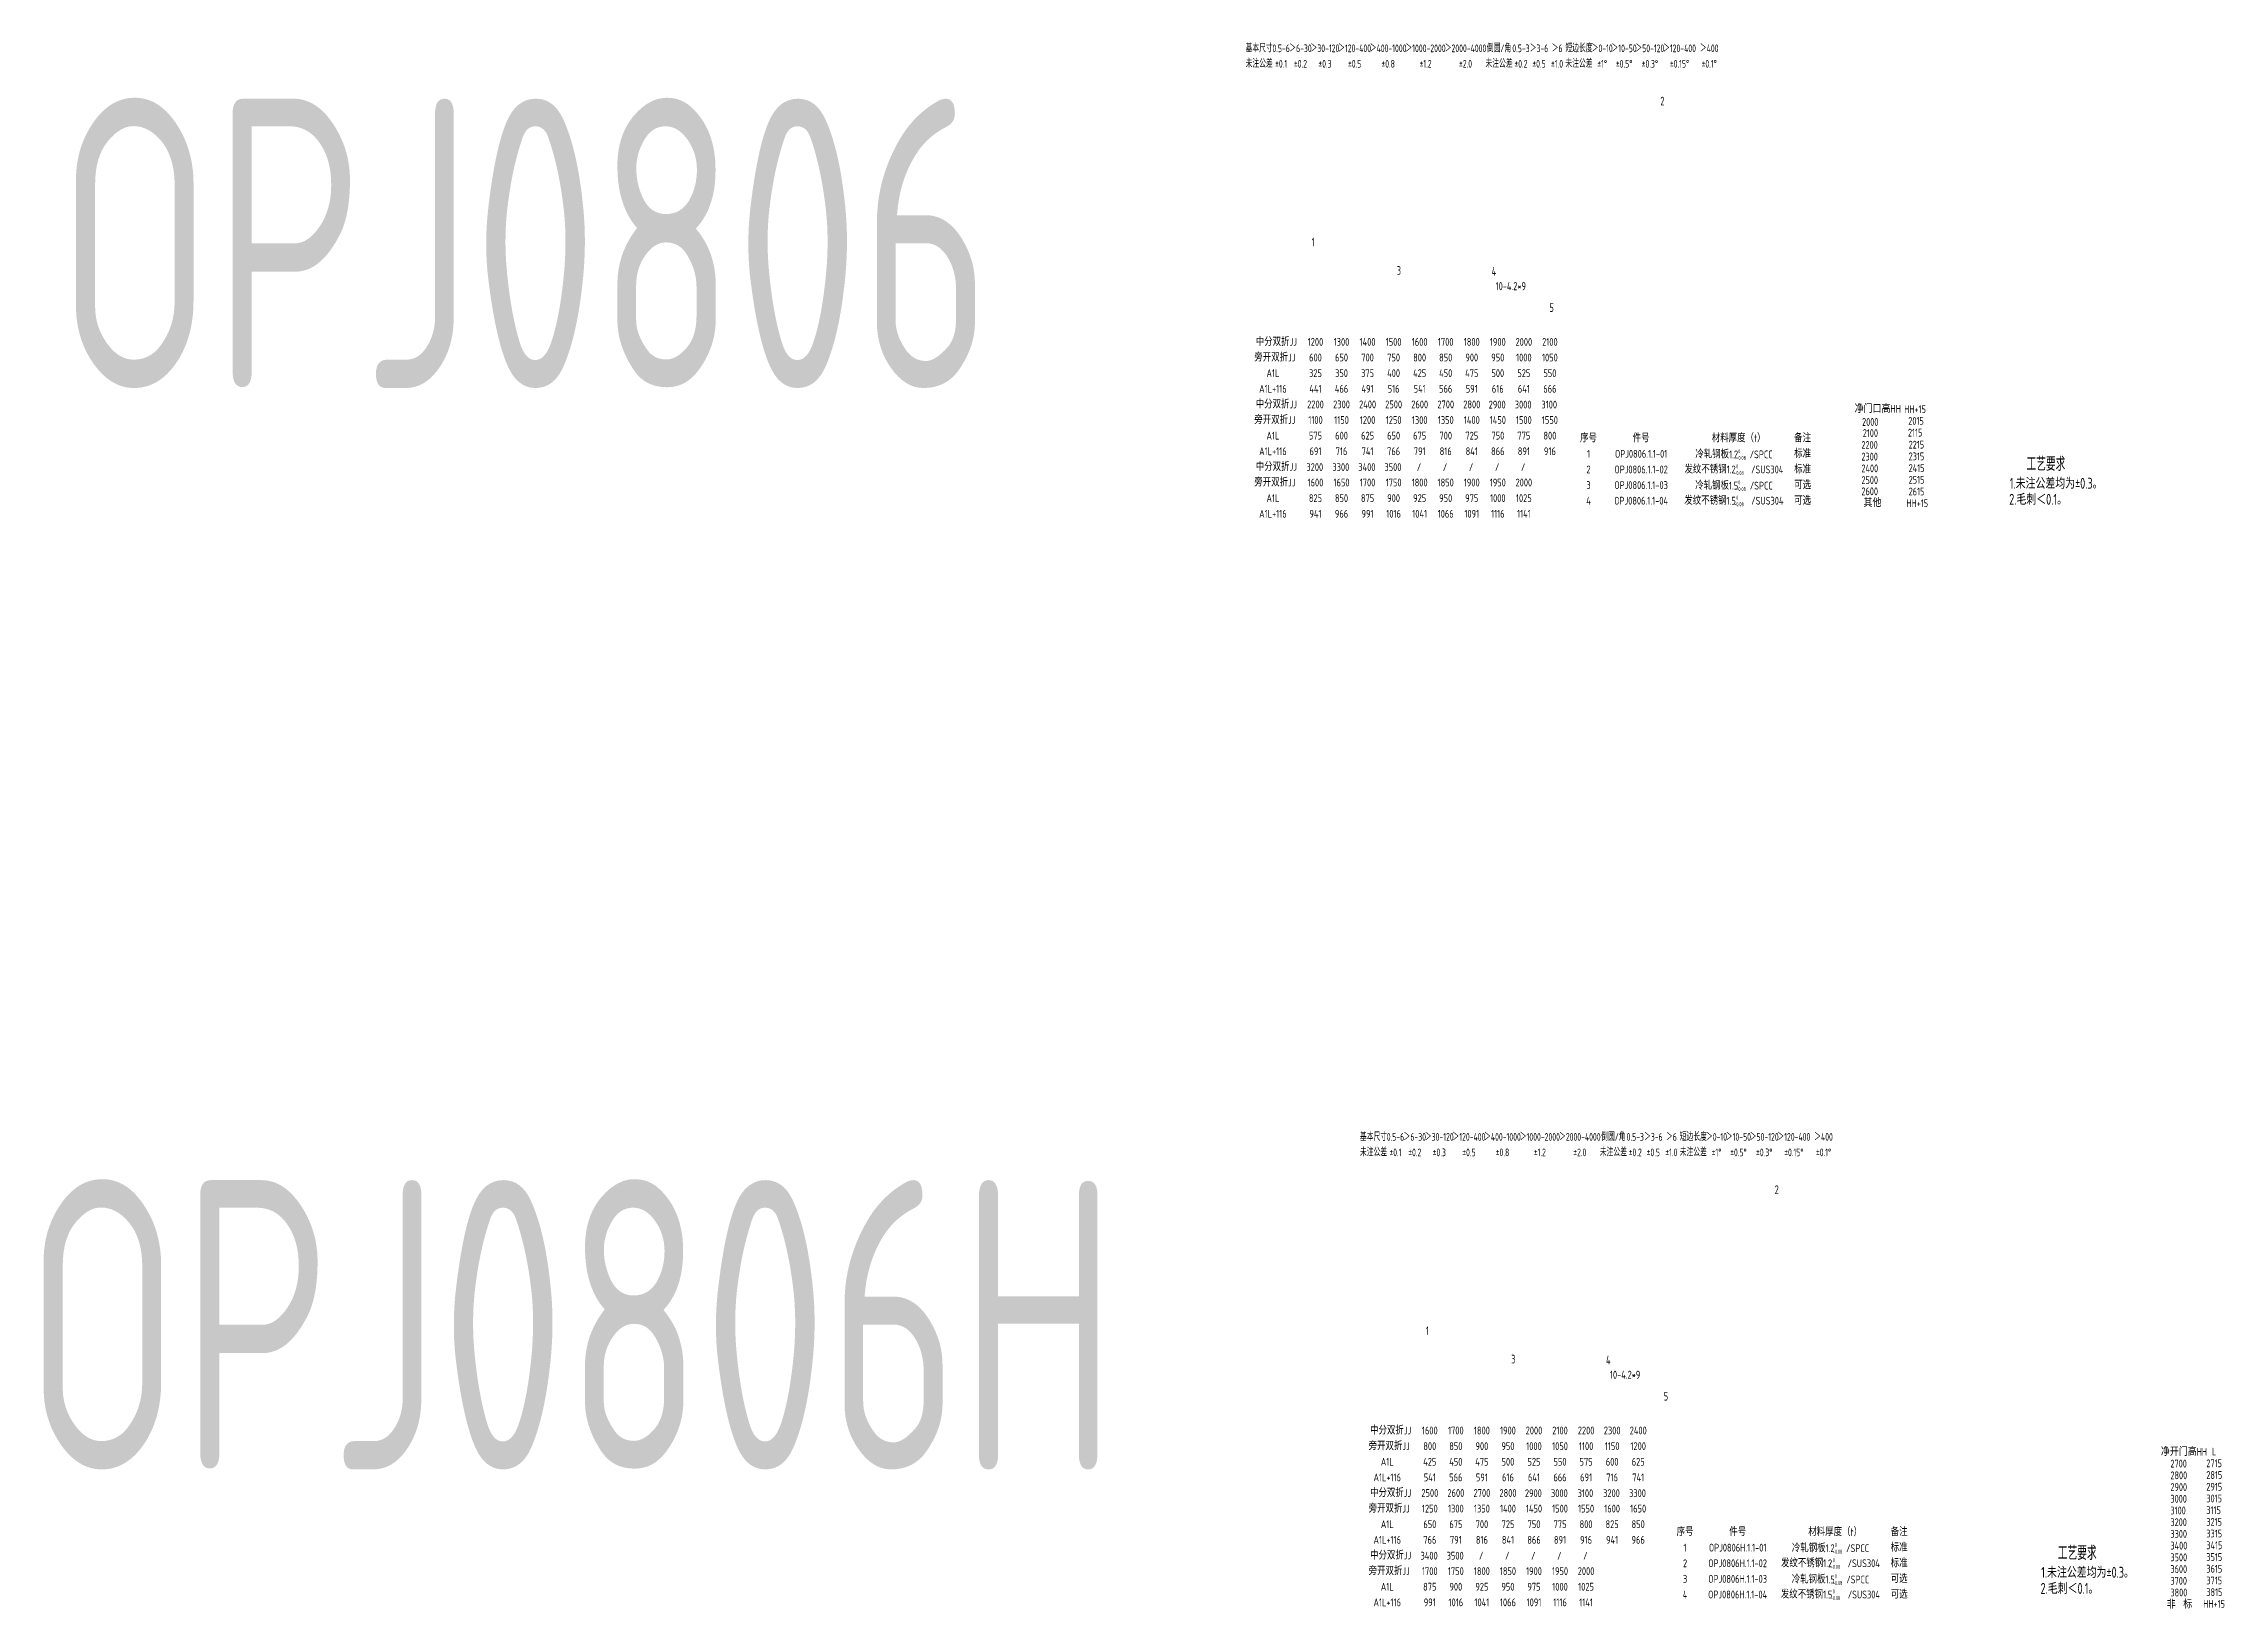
# Model space of a CAD drawing. Header units: inches. Extents: x 14216 to 120088, y -29410 to 23559.
# Drawn here: x 76304 to 83839, y -1083 to 4326 of the extents above; entities that cross this region are included whole.
import ezdxf
from ezdxf.enums import TextEntityAlignment as Align

# ---------------------------------------------------------------- set-up
doc = ezdxf.new("R2010")
doc.units = ezdxf.units.IN
doc.header["$LTSCALE"] = 0.3
doc.header["$MEASUREMENT"] = 0
for name, color, linetype in [('2', 2, 'Continuous'), ('2细实线', 2, 'Continuous'), ('7', 4, 'Continuous')]:
    doc.layers.add(name, color=color, linetype=linetype)
doc.layers.add('粗实线', color=7, linetype='Continuous', lineweight=30)
doc.styles.add('HZ', font='isocp2.shx', dxfattribs={"width": 0.7, "bigfont": 'hztxt.shx'})

msp = doc.modelspace()

# ---------------------------------------------------------------- texts
at = {"layer": '2', "color": 4, "style": 'HZ', "width": 0.7}
for s, p in [('2', (81890.235, 4112.587)), ('1', (80685.376, 3625.259)), ('3', (80979.727, 3527.23)), ('4', (81307.476, 3524.092)), ('5', (81507.047, 3398.748)), ('2', (82285.239, 349.66)), ('1', (81080.38, -137.667)), ('3', (81374.731, -235.697)), ('4', (81702.48, -238.834)), ('5', (81902.051, -364.178))]:
    msp.add_text(s, height=30, dxfattribs=at).set_placement(p)
at = {"layer": '2', "style": 'HZ', "width": 0.8}
for s, p in [('序号', (81642.08, 2962.321)), ('件号', (81823.755, 2962.321)), ('材料厚度（t）', (82160.641, 2962.321)), ('备注', (82381.703, 2962.321)), ('2', (81642.08, 2854.321)), ('1', (81642.08, 2908.321)), ('OPJ0806.1.1-02', (81823.755, 2854.321)), ('OPJ0806.1.1-01', (81823.755, 2908.321)), ('发纹不锈钢1.2    /SUS304 ', (82150.974, 2854.321)), ('冷轧钢板1.2   /SPCC', (82144.459, 2906.382)), ('标准', (82381.703, 2908.321)), ('标准', (82381.703, 2854.321)), ('3', (81642.08, 2800.321)), ('OPJ0806.1.1-03', (81823.755, 2800.321)), ('冷轧钢板1.5   /SPCC', (82144.459, 2798.382)), ('可选', (82381.703, 2800.321)), ('4', (81642.08, 2746.321)), ('OPJ0806.1.1-04', (81823.755, 2746.321)), ('发纹不锈钢1.5    /SUS304 ', (82150.974, 2746.321)), ('可选', (82381.703, 2746.321)), ('序号', (81975.578, -818.67)), ('件号', (82157.252, -818.67)), ('材料厚度（t）', (82494.138, -818.67)), ('备注', (82715.2, -818.67)), ('1', (81975.578, -872.67)), ('OPJ0806H.1.1-01', (82157.252, -872.67)), ('冷轧钢板1.2   /SPCC', (82477.956, -874.609)), ('标准', (82715.2, -872.67)), ('3', (81975.578, -980.67)), ('2', (81975.578, -926.67)), ('OPJ0806H.1.1-03', (82157.252, -980.67)), ('OPJ0806H.1.1-02', (82157.252, -926.67)), ('发纹不锈钢1.2    /SUS304 ', (82484.471, -926.67)), ('冷轧钢板1.5   /SPCC', (82477.956, -982.609)), ('标准', (82715.2, -926.67)), ('可选', (82715.2, -980.67)), ('4', (81975.578, -1034.67)), ('OPJ0806H.1.1-04', (82157.252, -1034.67)), ('发纹不锈钢1.5    /SUS304 ', (82484.471, -1034.67)), ('可选', (82715.2, -1034.67))]:
    msp.add_text(s, height=27, dxfattribs=at).set_placement(p, align=Align.MIDDLE_CENTER)
at = {"layer": '2', "color": 6, "style": 'HZ', "width": 0.75}
for s, p in [('1.未注公差均为±0.3。', (83097.596, 2787.488)), ('2.毛刺＜0.1。', (83095.45, 2732.093)), ('1.未注公差均为±0.3。', (83205.966, -977.039)), ('2.毛刺＜0.1。', (83203.82, -1032.435))]:
    msp.add_text(s, height=38, dxfattribs=at).set_placement(p)
at = {"layer": '2', "color": 6, "attachment_point": 5, "style": 'HZ'}
for s, insert, char_height in [('\\A1;OPJ0806', (77964.423, 3635.863), 1000), ('\\A1;10-4.2*9', (81373.321, 3487.848), 28), ('\\A1;OPJ0806H', (78124.577, -102.184), 1000), ('\\A1;10-4.2*9', (81768.325, -275.078), 28)]:
    msp.add_mtext(s, dxfattribs=dict(at, insert=insert, char_height=char_height))
at = {"layer": '2', "char_height": 13.728, "attachment_point": 1, "style": 'HZ'}
for insert in [(82145.343, 2871.796), (82152.566, 2924.233), (82152.566, 2816.233), (82145.343, 2763.796), (82486.064, -856.758), (82478.84, -909.195), (82486.064, -964.758), (82478.84, -1017.195)]:
    msp.add_mtext(' 0\\P-0.08', dxfattribs=dict(at, insert=insert))
at = {"layer": '2细实线', "linetype": 'ByBlock', "style": 'HZ', "width": 0.65}
for s, p in [('基本尺寸', (80504.14, 4310.085)), ('0.5-6', (80579.875, 4310.085)), ('＞6-30', (80646.7, 4310.085)), ('＞30-120', (80731.345, 4310.085)), ('＞120-400', (80833.81, 4310.085)), ('＞400-1000', (80949.64, 4310.085)), ('＞1000-2000', (81078.835, 4310.085)), ('＞2000-4000', (81216.94, 4310.085)), ('倒圆/角', (81332.77, 4310.085)), ('0.5-3', (81408.505, 4310.085)), ('＞3-6', (81470.875, 4310.085)), ('＞6', (81533.245, 4310.085)), ('短边长度', (81608.98, 4310.085)), ('＞0-10', (81689.17, 4310.085)), ('＞10-50', (81764.905, 4310.085)), ('＞50-120', (81854.005, 4310.085)), ('＞120-400', (81956.47, 4310.085)), ('＞400', (82058.935, 4310.085)), ('未注公差', (80504.14, 4256.625)), ('%%p0.1', (80579.875, 4256.625)), ('%%p0.2', (80646.7, 4256.625)), ('%%p0.3', (80731.345, 4256.625)), ('%%p0.5', (80833.81, 4256.625)), ('%%p0.8', (80949.64, 4256.625)), ('%%p1.2', (81078.835, 4256.625)), ('%%p2.0', (81216.94, 4256.625)), ('未注公差', (81332.77, 4256.625)), ('%%p0.2', (81408.505, 4256.625)), ('%%p0.5', (81470.875, 4256.625)), ('%%p1.0', (81533.245, 4256.625)), ('未注公差', (81608.98, 4256.625)), ('%%p1%%d', (81689.17, 4256.625)), ('%%p0.5%%d', (81764.905, 4256.625)), ('%%p0.3%%d', (81854.005, 4256.625)), ('%%p0.15%%d', (81956.47, 4256.625)), ('%%p0.1%%d', (82058.935, 4256.625)), ('基本尺寸', (80899.144, 547.158)), ('0.5-6', (80974.879, 547.158)), ('＞6-30', (81041.704, 547.158)), ('＞30-120', (81126.349, 547.158)), ('＞120-400', (81228.814, 547.158)), ('＞400-1000', (81344.644, 547.158)), ('＞1000-2000', (81473.839, 547.158)), ('＞2000-4000', (81611.944, 547.158)), ('倒圆/角', (81727.774, 547.158)), ('0.5-3', (81803.509, 547.158)), ('＞3-6', (81865.879, 547.158)), ('＞6', (81928.249, 547.158)), ('短边长度', (82003.984, 547.158)), ('＞0-10', (82084.174, 547.158)), ('＞10-50', (82159.909, 547.158)), ('＞50-120', (82249.009, 547.158)), ('＞120-400', (82351.474, 547.158)), ('＞400', (82453.939, 547.158)), ('未注公差', (80899.144, 493.698)), ('%%p0.1', (80974.879, 493.698)), ('%%p0.2', (81041.704, 493.698)), ('%%p0.3', (81126.349, 493.698)), ('%%p0.5', (81228.814, 493.698)), ('%%p0.8', (81344.644, 493.698)), ('%%p1.2', (81473.839, 493.698)), ('%%p2.0', (81611.944, 493.698)), ('未注公差', (81727.774, 493.698)), ('%%p0.2', (81803.509, 493.698)), ('%%p0.5', (81865.879, 493.698)), ('%%p1.0', (81928.249, 493.698)), ('未注公差', (82003.984, 493.698)), ('%%p1%%d', (82084.174, 493.698)), ('%%p0.5%%d', (82159.909, 493.698)), ('%%p0.3%%d', (82249.009, 493.698)), ('%%p0.15%%d', (82351.474, 493.698)), ('%%p0.1%%d', (82453.939, 493.698))]:
    msp.add_text(s, height=26.73, dxfattribs=at).set_placement(p, align=Align.MIDDLE_CENTER)
at = {"layer": '2细实线', "style": 'HZ', "width": 0.8}
for s, p in [('旁开双折JJ', (80558.2, 3241.208)), ('中分双折JJ', (80563.191, 3295.208)), ('1200', (80698.484, 3295.208)), ('600', (80698.484, 3241.208)), ('1300', (80788.484, 3295.208)), ('650', (80788.484, 3241.208)), ('1400', (80878.484, 3295.208)), ('700', (80878.484, 3241.208)), ('1500', (80968.483, 3295.208)), ('750', (80968.483, 3241.208)), ('1600', (81058.483, 3295.208)), ('800', (81058.483, 3241.208)), ('1700', (81148.483, 3295.208)), ('850', (81148.483, 3241.208)), ('1800', (81238.483, 3295.208)), ('900', (81238.483, 3241.208)), ('1900', (81328.483, 3295.208)), ('950', (81328.483, 3241.208)), ('2000', (81418.483, 3295.208)), ('1000', (81418.483, 3241.208)), ('1050', (81508.483, 3241.208)), ('2100', (81508.483, 3295.208)), ('A1L', (80551.547, 3187.208)), ('325', (80698.484, 3187.208)), ('350', (80788.484, 3187.208)), ('375', (80878.484, 3187.208)), ('400', (80968.483, 3187.208)), ('425', (81058.483, 3187.208)), ('450', (81148.483, 3187.208)), ('475', (81238.483, 3187.208)), ('500', (81328.483, 3187.208)), ('525', (81418.483, 3187.208)), ('550', (81508.483, 3187.208)), ('A1L+116', (80551.547, 3133.208)), ('中分双折JJ', (80563.191, 3079.208)), ('2200', (80698.64, 3079.208)), ('441', (80698.484, 3133.208)), ('2300', (80788.64, 3079.208)), ('466', (80788.484, 3133.208)), ('2400', (80878.64, 3079.208)), ('491', (80878.484, 3133.208)), ('2500', (80968.64, 3079.208)), ('516', (80968.483, 3133.208)), ('2600', (81058.64, 3079.208)), ('541', (81058.483, 3133.208)), ('2700', (81148.639, 3079.208)), ('566', (81148.483, 3133.208)), ('2800', (81238.639, 3079.208)), ('591', (81238.483, 3133.208)), ('2900', (81326.328, 3078.458)), ('616', (81328.483, 3133.208)), ('3000', (81416.172, 3078.458)), ('641', (81418.483, 3133.208)), ('3100', (81506.171, 3078.458)), ('666', (81508.483, 3133.208)), ('旁开双折JJ', (80558.2, 3025.208)), ('1100', (80698.64, 3025.208)), ('1150', (80788.64, 3025.208)), ('1200', (80878.64, 3025.208)), ('1250', (80968.64, 3025.208)), ('1300', (81058.64, 3025.208)), ('1350', (81148.639, 3025.208)), ('1400', (81238.639, 3025.208)), ('1450', (81328.639, 3025.208)), ('1500', (81418.483, 3025.208)), ('1550', (81508.483, 3025.208)), ('A1L', (80551.547, 2971.209)), ('575', (80698.64, 2971.209)), ('600', (80788.64, 2971.209)), ('625', (80878.64, 2971.209)), ('650', (80968.64, 2971.209)), ('675', (81058.64, 2971.209)), ('700', (81148.639, 2971.209)), ('725', (81238.639, 2971.209)), ('750', (81328.639, 2971.209)), ('775', (81418.483, 2971.209)), ('800', (81508.483, 2971.209)), ('A1L+116', (80551.547, 2917.209)), ('中分双折JJ', (80563.191, 2863.209)), ('3200', (80696.172, 2862.458)), ('691', (80698.484, 2917.209)), ('3300', (80786.172, 2862.458)), ('716', (80788.484, 2917.209)), ('3400', (80876.172, 2862.458)), ('741', (80878.484, 2917.209)), ('3500', (80966.172, 2862.458)), ('766', (80968.483, 2917.209)), ('791', (81058.483, 2917.209)), ('/', (81056.172, 2862.458)), ('816', (81148.483, 2917.209)), ('/', (81146.172, 2862.458)), ('841', (81238.483, 2917.209)), ('/', (81236.172, 2862.458)), ('866', (81328.483, 2917.209)), ('/', (81326.172, 2862.458)), ('891', (81418.483, 2917.209)), ('/', (81416.172, 2862.458)), ('916', (81508.483, 2917.209)), ('旁开双折JJ', (80558.2, 2809.209)), ('1600', (80698.484, 2809.209)), ('1650', (80788.484, 2809.209)), ('1700', (80878.484, 2809.209)), ('1750', (80968.483, 2809.209)), ('1800', (81058.483, 2809.209)), ('1850', (81148.483, 2809.209)), ('1900', (81238.483, 2809.209)), ('1950', (81328.483, 2809.209)), ('2000', (81418.483, 2809.209)), ('A1L+116', (80551.547, 2701.209)), ('A1L', (80551.547, 2755.209)), ('825', (80698.484, 2755.209)), ('941', (80698.484, 2701.209)), ('966', (80788.484, 2701.209)), ('850', (80788.484, 2755.209)), ('875', (80878.484, 2755.209)), ('991', (80878.484, 2701.209)), ('1016', (80968.483, 2701.209)), ('900', (80968.483, 2755.209)), ('1041', (81058.483, 2701.209)), ('925', (81058.483, 2755.209)), ('1066', (81148.483, 2701.209)), ('950', (81148.483, 2755.209)), ('1091', (81238.483, 2701.209)), ('975', (81238.483, 2755.209)), ('1000', (81328.483, 2755.209)), ('1116', (81328.483, 2701.209)), ('1025', (81418.483, 2755.209)), ('1141', (81418.483, 2701.209)), ('中分双折JJ', (80958.195, -467.718)), ('旁开双折JJ', (80953.204, -521.718)), ('1600', (81093.488, -467.718)), ('800', (81093.488, -521.718)), ('1700', (81183.488, -467.718)), ('850', (81183.488, -521.718)), ('1800', (81273.488, -467.718)), ('900', (81273.488, -521.718)), ('1900', (81363.487, -467.718)), ('950', (81363.487, -521.718)), ('2000', (81453.487, -467.718)), ('1000', (81453.487, -521.718)), ('1050', (81543.487, -521.718)), ('2100', (81543.487, -467.718)), ('2200', (81633.643, -467.718)), ('1100', (81633.643, -521.718)), ('2300', (81723.643, -467.718)), ('1150', (81723.643, -521.718)), ('2400', (81813.643, -467.718)), ('1200', (81813.643, -521.718)), ('A1L', (80946.551, -575.718)), ('425', (81093.488, -575.718)), ('450', (81183.488, -575.718)), ('475', (81273.488, -575.718)), ('500', (81363.487, -575.718)), ('525', (81453.487, -575.718)), ('550', (81543.487, -575.718)), ('575', (81633.643, -575.718)), ('600', (81723.643, -575.718)), ('625', (81813.643, -575.718)), ('A1L+116', (80946.551, -629.718)), ('中分双折JJ', (80958.195, -683.718)), ('2500', (81093.644, -683.718)), ('541', (81093.488, -629.718)), ('2600', (81183.644, -683.718)), ('566', (81183.488, -629.718)), ('2700', (81273.644, -683.718)), ('591', (81273.488, -629.718)), ('2800', (81363.644, -683.718)), ('616', (81363.487, -629.718)), ('2900', (81451.332, -684.469)), ('641', (81453.487, -629.718)), ('3000', (81541.176, -684.469)), ('666', (81543.487, -629.718)), ('3100', (81631.176, -684.469)), ('691', (81633.643, -629.718)), ('3200', (81721.176, -684.469)), ('716', (81723.643, -629.718)), ('3300', (81811.176, -684.469)), ('741', (81813.643, -629.718)), ('旁开双折JJ', (80953.204, -737.718)), ('1250', (81093.644, -737.718)), ('1300', (81183.644, -737.718)), ('1350', (81273.644, -737.718)), ('1400', (81363.644, -737.718)), ('1450', (81453.644, -737.718)), ('1500', (81543.487, -737.718)), ('1550', (81633.487, -737.718)), ('1600', (81723.487, -737.718)), ('1650', (81813.487, -737.718)), ('A1L', (80946.551, -791.718)), ('650', (81093.644, -791.718)), ('675', (81183.644, -791.718)), ('700', (81273.644, -791.718)), ('725', (81363.644, -791.718)), ('750', (81453.644, -791.718)), ('775', (81543.487, -791.718)), ('800', (81633.487, -791.718)), ('825', (81723.487, -791.718)), ('850', (81813.487, -791.718)), ('A1L+116', (80946.551, -845.718)), ('中分双折JJ', (80958.195, -899.718)), ('3400', (81091.176, -900.468)), ('766', (81093.644, -845.718)), ('3500', (81181.176, -900.468)), ('791', (81183.644, -845.718)), ('816', (81273.644, -845.718)), ('/', (81271.176, -900.468)), ('841', (81363.644, -845.718)), ('/', (81361.176, -900.468)), ('866', (81453.644, -845.718)), ('/', (81451.176, -900.468)), ('891', (81543.487, -845.718)), ('/', (81541.176, -900.468)), ('916', (81633.487, -845.718)), ('/', (81631.176, -900.468)), ('941', (81723.487, -845.718)), ('966', (81813.487, -845.718)), ('旁开双折JJ', (80953.204, -953.718)), ('1700', (81093.488, -953.718)), ('1750', (81183.488, -953.718)), ('1800', (81273.488, -953.718)), ('1850', (81363.487, -953.718)), ('1900', (81453.487, -953.718)), ('1950', (81543.487, -953.718)), ('2000', (81633.487, -953.718)), ('A1L+116', (80946.551, -1061.717)), ('A1L', (80946.551, -1007.718)), ('875', (81093.488, -1007.718)), ('991', (81093.488, -1061.717)), ('1016', (81183.488, -1061.717)), ('900', (81183.488, -1007.718)), ('1041', (81273.488, -1061.717)), ('925', (81273.488, -1007.718)), ('1066', (81363.487, -1061.717)), ('950', (81363.487, -1007.718)), ('1091', (81453.487, -1061.717)), ('975', (81453.487, -1007.718)), ('1000', (81543.487, -1007.718)), ('1116', (81543.487, -1061.717)), ('1025', (81633.487, -1007.718)), ('1141', (81633.487, -1061.717))]:
    msp.add_text(s, height=27, dxfattribs=at).set_placement(p, align=Align.MIDDLE_CENTER)
at = {"layer": '7', "color": 2, "style": 'HZ', "width": 0.85}
for s, p in [('净门口高HH', (82561.418, 3050.161)), ('2000', (82587.099, 3004.975)), ('HH+15', (82732.652, 3049.136)), ('2015', (82746.796, 3008.64)), ('2200', (82584.887, 2925.631)), ('2100', (82589.482, 2966.718)), ('2115', (82745.573, 2968.07)), ('2215', (82748.019, 2926.588)), ('2300', (82584.887, 2885.131)), ('2400', (82584.887, 2844.631)), ('2315', (82748.019, 2886.088)), ('2415', (82748.019, 2845.588)), ('2500', (82584.887, 2804.131)), ('2600', (82584.887, 2765.222)), ('2515', (82748.019, 2805.088)), ('2615', (82748.019, 2764.588)), ('其他', (82591.996, 2724.985)), ('HH+15', (82740.163, 2724.088)), ('净开门高HH', (83619.452, -555.135)), ('L', (83795.915, -554.044)), ('2700', (83652.514, -595.635)), ('2715', (83776.585, -594.544)), ('2800', (83652.514, -636.135)), ('2900', (83652.514, -676.635)), ('2815', (83776.585, -635.044)), ('2915', (83776.585, -675.544)), ('3000', (83652.514, -717.135)), ('3100', (83652.514, -757.635)), ('3015', (83776.585, -716.044)), ('3115', (83776.585, -756.544)), ('3200', (83652.514, -798.135)), ('3300', (83652.514, -838.635)), ('3215', (83776.585, -797.044)), ('3315', (83776.585, -837.544)), ('3400', (83652.514, -879.135)), ('3500', (83652.514, -919.635)), ('3415', (83776.585, -878.044)), ('3515', (83776.585, -918.544)), ('3600', (83652.514, -960.135)), ('3700', (83652.514, -1000.635)), ('3615', (83776.585, -959.044)), ('3715', (83776.585, -999.544)), ('非  标', (83639.708, -1082.645)), ('3800', (83652.514, -1041.135)), ('HH+15', (83765.809, -1080.544)), ('3815', (83776.585, -1040.044))]:
    msp.add_text(s, height=27, dxfattribs=at).set_placement(p)
at = {"layer": '粗实线', "color": 3, "linetype": 'Continuous', "lineweight": -3, "style": 'HZ', "width": 0.7}
for p in [(83154.992, 2849.408), (83263.362, -915.12)]:
    msp.add_text('工艺要求', height=48, dxfattribs=at).set_placement(p)

doc.saveas('drawing.dxf')
